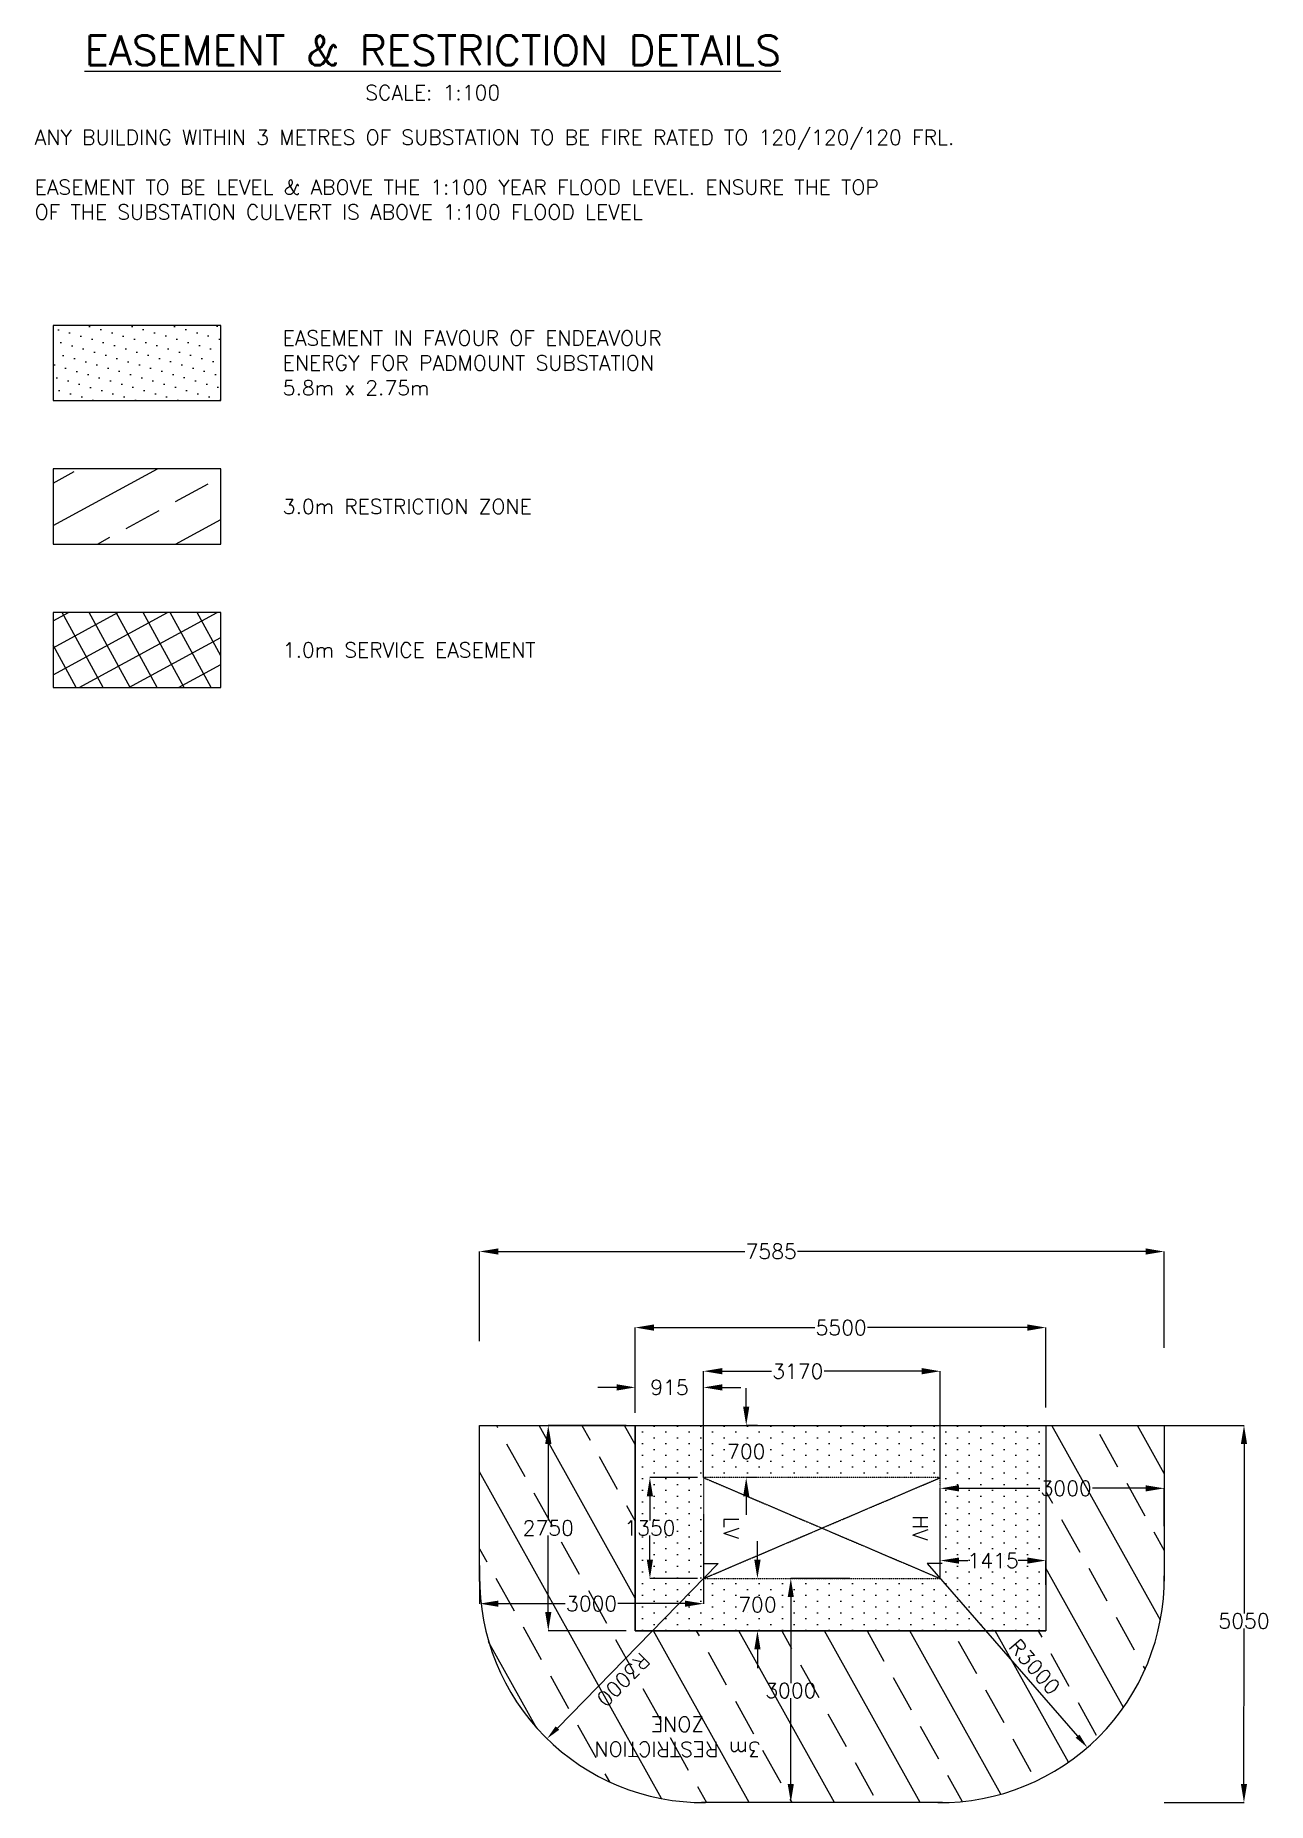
# Model space of a CAD drawing. Header units: metres. Extents: x 15383 to 530218, y 6156255 to 6759712.
# Drawn here: x 15383 to 31888, y 6599787 to 6623447 of the extents above; entities that cross this region are included whole.
import ezdxf

# ---------------------------------------------------------------- set-up
doc = ezdxf.new("R2010")
doc.units = ezdxf.units.M
doc.linetypes.add('HIDDEN2', pattern=[0.1875, 0.125, -0.0625])
doc.layers.add('_User Miscellaneous1', color=7, linetype='Continuous')
doc.styles.add('ROMANS', font='romans.shx', dxfattribs={"height": 200})
doc.styles.get("Standard").update_dxf_attribs({"font": 'arial.ttf'})
doc.dimstyles.new('100', dxfattribs={"dimtxt": 200, "dimasz": 2500, "dimexe": 0.18, "dimexo": 0.0625, "dimgap": 0.09, "dimtad": 0, "dimtih": 1, "dimtoh": 1, "dimdec": 0, "dimzin": 0, "dimdsep": 46, "dimtxsty": 'ROMANS', "dimcen": 0.09, "dimclrt": 256, "dimadec": 0, "dimazin": 0, "dimtfac": 1, "dimtdec": 0, "dimtofl": 0, "dimtmove": 0, "dimatfit": 0, "dimfxl": 1, "dimtolj": 1, "dimtzin": 0, "dimarcsym": 0})
doc.dimstyles.get("Standard").update_dxf_attribs({"dimtxt": 0.18, "dimasz": 0.18, "dimexe": 0.18, "dimexo": 0.0625, "dimgap": 0.09, "dimtad": 0, "dimtih": 1, "dimtoh": 1, "dimdec": 4, "dimzin": 0, "dimdsep": 46, "dimtxsty": 'Standard', "dimcen": 0.09, "dimadec": 0, "dimazin": 0, "dimtfac": 1, "dimtdec": 4, "dimtofl": 0, "dimtmove": 0, "dimatfit": 3, "dimfxl": 1, "dimtolj": 1, "dimtzin": 0, "dimarcsym": 0})

msp = doc.modelspace()

# ---------------------------------------------------------------- texts
at = {"layer": '_User Miscellaneous1', "style": 'ROMANS'}
for s, insert, char_height, width, attachment_point in [('{\\LEASEMENT & RESTRICTION DETAILS\\P\\H0.5x;\\lSCALE: 1:100}', (20704.91974, 6623013.17507, 300), 400, 11169.987753, 5), ('ANY BUILDING WITHIN 3 METRES OF SUBSTATION TO BE FIRE RATED TO 120/120/120 FRL.\\P\\PEASEMENT TO BE LEVEL & ABOVE THE 1:100 YEAR FLOOD LEVEL. ENSURE THE TOP OF THE SUBSTATION CULVERT IS ABOVE 1:100 FLOOD LEVEL', (15374.06982, 6622181.27894), 200, 12318.3773, 1), ('EASEMENT IN FAVOUR OF ENDEAVOUR ENERGY FOR PADMOUNT SUBSTATION\\P5.8m x 2.75m', (18696.06833, 6619061.09432, 300), 200, 5814.1010362, 4), ('3.0m RESTRICTION ZONE', (18696.06833, 6617139.41335, 300), 200, 5814.1010362, 4), ('1.0m SERVICE EASEMENT', (18696.06833, 6615217.73238, 300), 200, 5814.1010362, 4)]:
    msp.add_mtext(s, dxfattribs=dict(at, insert=insert, char_height=char_height, width=width, attachment_point=attachment_point))
at = {"layer": '_User Miscellaneous1', "char_height": 200, "style": 'ROMANS'}
for s, insert, width, attachment_point, rotation in [('LV', (24803.02163, 6603463.04211), 793.327, 2, 269.997944591), ('HV', (27135.8332, 6603462.94335), 793.3269719, 8, 269.997944591), ('R3000', (28766.70843, 6601605.40911), 2674.6659145, 5, 310.983805034), ('R3000', (23256.59099, 6601432.08581), 2674.6659145, 5, 225.638126177), ('3m RESTRICTION ZONE', (23985.97556, 6600669.3312), 2674.6659145, 5, 179.997944591)]:
    msp.add_mtext(s, dxfattribs=dict(at, insert=insert, width=width, attachment_point=attachment_point, rotation=rotation))

# ---------------------------------------------------------------- blocks, each defined once
blk = doc.blocks.new('*D157')
at = {"layer": '_User Miscellaneous1', "color": 0, "lineweight": -2, "transparency": 16777216}
for p, q in [((30406, 6604838), (31571, 6604838)), ((31571, 6604588), (31571, 6602319)), ((31570, 6600038), (31571, 6602119)), ((30502, 6599788), (31571, 6599788))]:
    blk.add_line(p, q, dxfattribs=at)
at = {"layer": '_User Miscellaneous1', "color": 0, "lineweight": 0, "transparency": 16777216}
for points in [[(31529, 6604588), (31612, 6604588), (31571, 6604838)], [(31529, 6600038), (31612, 6600038), (31570, 6599788)]]:
    blk.add_solid(points, dxfattribs=at)
at = {"layer": '_User Miscellaneous1', "transparency": 16777216, "insert": (31571, 6602219), "char_height": 200, "attachment_point": 5, "style": 'ROMANS'}
blk.add_mtext('\\A1;5050', dxfattribs=at)
blk = doc.blocks.new('*D158')
at = {"layer": '_User Miscellaneous1', "color": 0, "lineweight": -2, "transparency": 16777216}
for p, q in [((26293, 6602788), (25501, 6602788)), ((25501, 6602538), (25501, 6601388)), ((25501, 6600038), (25501, 6601188)), ((25501, 6599788), (25501, 6599788))]:
    blk.add_line(p, q, dxfattribs=at)
at = {"layer": '_User Miscellaneous1', "color": 0, "lineweight": 0, "transparency": 16777216}
for points in [[(25459, 6602538), (25542, 6602538), (25501, 6602788)], [(25459, 6600038), (25542, 6600038), (25501, 6599788)]]:
    blk.add_solid(points, dxfattribs=at)
at = {"layer": '_User Miscellaneous1', "transparency": 16777216, "insert": (25501, 6601288), "char_height": 200, "attachment_point": 5, "style": 'ROMANS'}
blk.add_mtext('\\A1;3000', dxfattribs=at)
blk = doc.blocks.new('*D159')
at = {"layer": '_User Miscellaneous1', "color": 0, "lineweight": -2, "transparency": 16777216}
for p, q in [((24333, 6604138), (24333, 6605563)), ((24583, 6605563), (25241, 6605563)), ((27253, 6605563), (25946, 6605563)), ((27503, 6604138), (27503, 6605563))]:
    blk.add_line(p, q, dxfattribs=at)
at = {"layer": '_User Miscellaneous1', "color": 0, "lineweight": 0, "transparency": 16777216}
for points in [[(24583, 6605605), (24583, 6605521), (24333, 6605563)], [(27253, 6605605), (27253, 6605521), (27503, 6605563)]]:
    blk.add_solid(points, dxfattribs=at)
at = {"layer": '_User Miscellaneous1', "transparency": 16777216, "insert": (25594, 6605563), "char_height": 200, "attachment_point": 5, "style": 'ROMANS'}
blk.add_mtext('\\A1;3170', dxfattribs=at)
blk = doc.blocks.new('*D160')
at = {"layer": '_User Miscellaneous1', "color": 0, "lineweight": -2, "transparency": 16777216}
for p, q in [((23298, 6604838), (22253, 6604838)), ((22253, 6604588), (22253, 6603563)), ((22253, 6602338), (22253, 6603363)), ((23298, 6602088), (22253, 6602088))]:
    blk.add_line(p, q, dxfattribs=at)
at = {"layer": '_User Miscellaneous1', "color": 0, "lineweight": 0, "transparency": 16777216}
for points in [[(22211, 6604588), (22295, 6604588), (22253, 6604838)], [(22211, 6602338), (22294, 6602338), (22253, 6602088)]]:
    blk.add_solid(points, dxfattribs=at)
at = {"layer": '_User Miscellaneous1', "transparency": 16777216, "insert": (22253, 6603463), "char_height": 200, "attachment_point": 5, "style": 'ROMANS'}
blk.add_mtext('\\A1;2750', dxfattribs=at)
blk = doc.blocks.new('*D161')
at = {"layer": '_User Miscellaneous1', "color": 0, "lineweight": -2, "transparency": 16777216}
for p, q in [((23418, 6605077), (23418, 6606147)), ((23668, 6606147), (25823, 6606147)), ((28668, 6606147), (26528, 6606147)), ((28918, 6605076), (28918, 6606147))]:
    blk.add_line(p, q, dxfattribs=at)
at = {"layer": '_User Miscellaneous1', "color": 0, "lineweight": 0, "transparency": 16777216}
for points in [[(23668, 6606189), (23668, 6606105), (23418, 6606147)], [(28668, 6606189), (28668, 6606105), (28918, 6606147)]]:
    blk.add_solid(points, dxfattribs=at)
at = {"layer": '_User Miscellaneous1', "transparency": 16777216, "insert": (26176, 6606147), "char_height": 200, "attachment_point": 5, "style": 'ROMANS'}
blk.add_mtext('\\A1;5500', dxfattribs=at)
blk = doc.blocks.new('*D162')
at = {"layer": '_User Miscellaneous1', "color": 0, "lineweight": -2, "transparency": 16777216}
for p, q in [((24333, 6603659), (24333, 6602450)), ((21333, 6602964), (21333, 6602450)), ((21583, 6602451), (22480, 6602451)), ((24083, 6602451), (23185, 6602451))]:
    blk.add_line(p, q, dxfattribs=at)
at = {"layer": '_User Miscellaneous1', "color": 0, "lineweight": 0, "transparency": 16777216}
for points in [[(21583, 6602492), (21583, 6602409), (21333, 6602451)], [(24083, 6602492), (24083, 6602409), (24333, 6602451)]]:
    blk.add_solid(points, dxfattribs=at)
at = {"layer": '_User Miscellaneous1', "transparency": 16777216, "insert": (22833, 6602451), "char_height": 200, "attachment_point": 5, "style": 'ROMANS'}
blk.add_mtext('\\A1;3000', dxfattribs=at)
blk = doc.blocks.new('*D163')
at = {"layer": '_User Miscellaneous1', "color": 0, "lineweight": -2, "transparency": 16777216}
for p, q in [((24253, 6604138), (23614, 6604138)), ((23614, 6603888), (23614, 6603563)), ((23614, 6603038), (23614, 6603363)), ((24253, 6602788), (23613, 6602788))]:
    blk.add_line(p, q, dxfattribs=at)
at = {"layer": '_User Miscellaneous1', "color": 0, "lineweight": 0, "transparency": 16777216}
for points in [[(23572, 6603888), (23655, 6603888), (23614, 6604138)], [(23572, 6603038), (23655, 6603038), (23614, 6602788)]]:
    blk.add_solid(points, dxfattribs=at)
at = {"layer": '_User Miscellaneous1', "transparency": 16777216, "insert": (23614, 6603463), "char_height": 200, "attachment_point": 5, "style": 'ROMANS'}
blk.add_mtext('\\A1;1350', dxfattribs=at)
blk = doc.blocks.new('*D164')
at = {"layer": '_User Miscellaneous1', "color": 0, "lineweight": -2, "transparency": 16777216}
for p, q in [((21333, 6605963), (21333, 6607166)), ((21583, 6607166), (24885, 6607166)), ((30253, 6607165), (25590, 6607166)), ((30503, 6605876), (30503, 6607166))]:
    blk.add_line(p, q, dxfattribs=at)
at = {"layer": '_User Miscellaneous1', "color": 0, "lineweight": 0, "transparency": 16777216}
for points in [[(21583, 6607207), (21583, 6607124), (21333, 6607166)], [(30253, 6607207), (30253, 6607124), (30503, 6607165)]]:
    blk.add_solid(points, dxfattribs=at)
at = {"layer": '_User Miscellaneous1', "transparency": 16777216, "insert": (25238, 6607166), "char_height": 200, "attachment_point": 5, "style": 'ROMANS'}
blk.add_mtext('\\A1;7585', dxfattribs=at)
blk = doc.blocks.new('*D165')
at = {"layer": '_User Miscellaneous1', "color": 0, "lineweight": -2, "transparency": 16777216}
for p, q in [((27503, 6602788), (27503, 6603028)), ((27753, 6603028), (27872, 6603028)), ((28668, 6603028), (28548, 6603028)), ((28918, 6602701), (28918, 6603028))]:
    blk.add_line(p, q, dxfattribs=at)
at = {"layer": '_User Miscellaneous1', "color": 0, "lineweight": 0, "transparency": 16777216}
for points in [[(27753, 6603069), (27753, 6602986), (27503, 6603028)], [(28668, 6603069), (28668, 6602986), (28918, 6603028)]]:
    blk.add_solid(points, dxfattribs=at)
at = {"layer": '_User Miscellaneous1', "transparency": 16777216, "insert": (28210, 6603028), "char_height": 200, "attachment_point": 5, "style": 'ROMANS'}
blk.add_mtext('\\A1;1415', dxfattribs=at)
blk = doc.blocks.new('*D166')
at = {"layer": '_User Miscellaneous1', "color": 0, "lineweight": -2, "transparency": 16777216}
for p, q in [((23168, 6605346), (22918, 6605346)), ((23418, 6605004), (23418, 6605346)), ((24333, 6604976), (24333, 6605346)), ((24583, 6605346), (24833, 6605346))]:
    blk.add_line(p, q, dxfattribs=at)
at = {"layer": '_User Miscellaneous1', "color": 0, "lineweight": 0, "transparency": 16777216}
for points in [[(23168, 6605388), (23168, 6605304), (23418, 6605346)], [(24583, 6605388), (24583, 6605304), (24333, 6605346)]]:
    blk.add_solid(points, dxfattribs=at)
at = {"layer": '_User Miscellaneous1', "transparency": 16777216, "insert": (23875, 6605346), "char_height": 200, "attachment_point": 5, "style": 'ROMANS'}
blk.add_mtext('\\A1;915', dxfattribs=at)
blk = doc.blocks.new('*D167')
at = {"layer": '_User Miscellaneous1', "color": 0, "lineweight": -2, "transparency": 16777216}
for p, q in [((25054, 6603038), (25054, 6603288)), ((25054, 6602788), (25054, 6602788)), ((25054, 6602088), (25054, 6602088)), ((25054, 6601838), (25054, 6601588))]:
    blk.add_line(p, q, dxfattribs=at)
at = {"layer": '_User Miscellaneous1', "color": 0, "lineweight": 0, "transparency": 16777216}
for points in [[(25012, 6603038), (25096, 6603038), (25054, 6602788)], [(25012, 6601838), (25096, 6601838), (25054, 6602088)]]:
    blk.add_solid(points, dxfattribs=at)
at = {"layer": '_User Miscellaneous1', "transparency": 16777216, "insert": (25054, 6602438), "char_height": 200, "attachment_point": 5, "style": 'ROMANS'}
blk.add_mtext('\\A1;700', dxfattribs=at)
blk = doc.blocks.new('*D168')
at = {"layer": '_User Miscellaneous1', "color": 0, "lineweight": -2, "transparency": 16777216}
for p, q in [((24904, 6605088), (24904, 6605338)), ((25054, 6604838), (24904, 6604838)), ((25054, 6604138), (24904, 6604138)), ((24904, 6603888), (24904, 6603638))]:
    blk.add_line(p, q, dxfattribs=at)
at = {"layer": '_User Miscellaneous1', "color": 0, "lineweight": 0, "transparency": 16777216}
for points in [[(24862, 6605088), (24945, 6605088), (24904, 6604838)], [(24862, 6603888), (24945, 6603888), (24904, 6604138)]]:
    blk.add_solid(points, dxfattribs=at)
at = {"layer": '_User Miscellaneous1', "transparency": 16777216, "insert": (24904, 6604488), "char_height": 200, "attachment_point": 5, "style": 'ROMANS'}
blk.add_mtext('\\A1;700', dxfattribs=at)
blk = doc.blocks.new('*D169')
at = {"layer": '_User Miscellaneous1', "color": 0, "lineweight": -2, "transparency": 16777216}
for p, q in [((27503, 6602796), (27503, 6603995)), ((27753, 6603995), (28837, 6603995)), ((30252, 6603995), (29542, 6603995)), ((30502, 6603490), (30502, 6603995))]:
    blk.add_line(p, q, dxfattribs=at)
at = {"layer": '_User Miscellaneous1', "color": 0, "lineweight": 0, "transparency": 16777216}
for points in [[(27753, 6604037), (27753, 6603953), (27503, 6603995)], [(30252, 6604036), (30252, 6603953), (30502, 6603995)]]:
    blk.add_solid(points, dxfattribs=at)
at = {"layer": '_User Miscellaneous1', "transparency": 16777216, "insert": (29189, 6603995), "char_height": 200, "attachment_point": 5, "style": 'ROMANS'}
blk.add_mtext('\\A1;3000', dxfattribs=at)
blk = doc.blocks.new('*D170')
at = {"layer": '_User Miscellaneous1', "color": 0, "lineweight": -2, "transparency": 16777216}
for p, q in [((24529, 6602989), (22375, 6600786)), ((24329, 6602989), (24529, 6602989))]:
    blk.add_line(p, q, dxfattribs=at)
at = {"layer": '_User Miscellaneous1', "color": 0, "lineweight": 0, "transparency": 16777216}
blk.add_solid([(22351, 6600809), (22399, 6600763), (22235, 6600643)], dxfattribs=at)
at = {"layer": '_User Miscellaneous1', "color": 0, "lineweight": 0, "transparency": 16777216, "insert": (24328, 6602989), "char_height": 0.18, "attachment_point": 5}
blk.add_mtext('\\A1;R3000.1196', dxfattribs=at)
blk = doc.blocks.new('*D171')
at = {"layer": '_User Miscellaneous1', "color": 0, "lineweight": -2, "transparency": 16777216}
for p, q in [((27528, 6602988), (27328, 6602988)), ((27328, 6602988), (29342, 6600676))]:
    blk.add_line(p, q, dxfattribs=at)
at = {"layer": '_User Miscellaneous1', "color": 0, "lineweight": 0, "transparency": 16777216}
blk.add_solid([(29367, 6600698), (29317, 6600655), (29473, 6600526)], dxfattribs=at)
at = {"layer": '_User Miscellaneous1', "color": 0, "lineweight": 0, "transparency": 16777216, "insert": (27529, 6602988), "char_height": 0.18, "attachment_point": 5}
blk.add_mtext('\\A1;R3000.2054', dxfattribs=at)

# ---------------------------------------------------------------- dimensions: what is measured, and where the dimension line sits
at = {"layer": '_User Miscellaneous1'}
dim = msp.add_linear_dim(base=(30502.73307, 6607165.47061), p1=(21333.10996, 6605963.06318), p2=(30502.6868, 6605875.63388), angle=359.997944593, text='7585', dimstyle='100', override={"dimasz": 250}, dxfattribs=at)
dim.commit()
dim.dimension.update_dxf_attribs({"geometry": '*D164', "text_midpoint": (25237.57307, 6607165.65949), "dimtype": 160})
for base, p1, p2, angle, picture, middle in [((28917.65125, 6606146.95726), (23417.55035, 6605076.57167), (28917.61284, 6605076.37437), 359.997944593, '*D161', (26175.83841, 6606147.05562)), ((27502.6303, 6605562.97564), (24332.72425, 6604138.04959), (27502.57918, 6604137.93587), 359.997944593, '*D159', (25593.89605, 6605563.04412)), ((24332.76758, 6605346.12356), (23417.61024, 6605003.94442), (24332.75431, 6604976.15644), 359.997944593, '*D166', (23875.19505, 6605346.13998)), ((24903.77905, 6604138.0291), (25053.67683, 6604838.08622), (25054.15359, 6604138.02371), 269.997944593, '*D168', (24903.7916, 6604488.06035)), ((22252.89451, 6604838.0617), (23298.45172, 6602088.02419), (23298.55037, 6604838.02418), 269.997944593, '*D160', (22252.84518, 6603463.0617)), ((31570.4753, 6599787.78993), (30405.67253, 6604837.90239), (30502.42312, 6599787.82825), 269.997944593, '*D157', (31570.56253, 6602219.40042)), ((27502.57405, 6603994.93134), (30502.20236, 6603490.28072), (27502.53103, 6602795.76409), 359.997944593, '*D169', (29189.4931, 6603994.87083)), ((25054.08005, 6602087.9612), (25053.60328, 6602788.02372), (25054.08005, 6602087.9612), 269.997944593, '*D167', (25054.0926, 6602437.99246)), ((27502.53935, 6603027.6118), (28917.50563, 6602700.89209), (27502.53075, 6602787.93587), 359.997944593, '*D165', (28210.02835, 6603027.58642))]:
    dim = msp.add_linear_dim(base=base, p1=p1, p2=p2, angle=angle, dimstyle='100', override={"dimasz": 250}, dxfattribs=at)
    dim.commit()
    dim.dimension.update_dxf_attribs({"geometry": picture, "text_midpoint": middle, "dimtype": 160})
for base, p1, p2, angle, picture, middle in [((23613.71383, 6604138.07538), (24252.81047, 6602788.05245), (24252.8589, 6604138.05245), 269.997944593, '*D163', (23613.68962, 6603463.07538)), ((21332.9794, 6602450.67055), (24332.66915, 6603658.75825), (21332.99782, 6602964.24161), 359.997944593, '*D162', (22832.8026, 6602450.61674)), ((25500.63772, 6599787.94518), (26292.95328, 6602787.97926), (25500.63772, 6599787.94518), 269.997944593, '*D158', (25500.69153, 6601287.97643))]:
    dim = msp.add_linear_dim(base=base, p1=p1, p2=p2, angle=angle, dimstyle='100', override={"dimasz": 250}, dxfattribs=at)
    dim.commit()
    dim.dimension.update_dxf_attribs({"geometry": picture, "text_midpoint": middle})
at = {"layer": '_User Miscellaneous1', "lineweight": 0}
for center, mpoint, picture, middle in [((24332.82256, 6602787.98708), (22235.25263, 6600643.01205), '*D170', (24328.34634, 6602988.70634)), ((27502.53075, 6602787.93587), (29473.07483, 6600525.59447), '*D171', (27528.97987, 6602988.05767))]:
    dim = msp.add_radius_dim(center=center, mpoint=mpoint, dimstyle='Standard', override={"dimasz": 200}, dxfattribs=at)
    dim.commit()
    dim.dimension.update_dxf_attribs({"geometry": picture, "text_midpoint": middle, "dimtype": 164})

# ---------------------------------------------------------------- hatches: boundary and pattern name
at = {"layer": '_User Miscellaneous1'}
h = msp.add_hatch(dxfattribs=at)
h.set_pattern_fill('DOTS', color=256, scale=2500, angle=344.116614408, style=0)
h.set_pattern_definition([(344.116614, (559067.52, 6840643.74), (117.904794, 128.90321), [0, -156.25])])
h.paths.add_polyline_path([(15620.01759, 6618558.24366), (17866.45643, 6618558.24366), (17866.45643, 6619563.94497), (15620.01759, 6619563.94497)])
h = msp.add_hatch(dxfattribs=at)
h.set_pattern_fill('ANSI33', color=256, scale=4000, angle=343.540450275, style=0)
h.set_pattern_definition([(28.54045, (1497542.2, 5727882.5), (-477.7791, 878.48), []), (28.54045, (1498220.4, 5727682.2), (-477.7791, 878.48), [500, -250])])
h.paths.add_polyline_path([(15620.01759, 6616636.56269), (17866.45643, 6616636.56269), (17866.45643, 6617642.264), (15620.01759, 6617642.264)])
h = msp.add_hatch(dxfattribs=at)
h.set_pattern_fill('ANSI37', color=256, scale=100, angle=343.54045, style=0)
h.paths.add_polyline_path([(15620.01759, 6614714.88172), (17866.45643, 6614714.88172), (17866.45643, 6615720.58304), (15620.01759, 6615720.58304)])
h = msp.add_hatch(dxfattribs=at)
h.set_pattern_fill('ANSI33', color=134, scale=4000, angle=254.116614408, style=0)
h.set_pattern_definition([(299.116614, (-492358.8, 4809630.9), (873.63116, 486.58873), []), (299.116614, (-492552.3, 4808950.8), (873.63116, 486.58873), [500, -250])])
h.paths.add_polyline_path([(28917.60429, 6604837.82261), (28917.60429, 6602088.01991), (23417.50564, 6602088.01991), (23417.50564, 6604837.82261)], flags=16)
edge = h.paths.add_edge_path()
edge.add_arc((27502.53075, 6602787.93587), 3000.20542, -89.383069267, -0.67253849)
edge.add_line((30502.52949, 6602752.72023), (30502.60429, 6604837.90179))
edge.add_line((30502.60429, 6604837.90179), (21332.99754, 6604837.95866))
edge.add_line((21332.99754, 6604837.95866), (21332.99754, 6602745.94699))
edge.add_arc((24332.82256, 6602787.98708), 3000.11958, 180.802900815, 269.488208947)
edge.add_line((24306.02453, 6599787.98718), (27534.83475, 6599787.90437))
h = msp.add_hatch(dxfattribs=at)
h.set_pattern_fill('DOTS', color=134, scale=2500, angle=90.002055409, style=0)
h.set_pattern_definition([(90.002055, (334153.19, 6244917.64), (-156.2528, 78.119395), [0, -156.25])])
h.paths.add_polyline_path([(23417.50564, 6602088.01991), (28917.50563, 6602087.82261), (28917.60429, 6604837.82261), (23417.60429, 6604838.01991)])
h.paths.add_polyline_path([(27502.53075, 6602787.93587), (27502.57918, 6604137.93587), (24332.72425, 6604138.04959), (24332.67582, 6602788.04959)], flags=16)

# ---------------------------------------------------------------- linework, layer by layer
for p, q in [((23417.60429, 6604838.01991), (23417.50564, 6602088.01991)), ((23417.60429, 6604838.01991), (28917.60429, 6604837.82261)), ((28917.60429, 6604837.82261), (28917.50563, 6602087.82261)), ((23417.50564, 6602088.01991), (28917.50563, 6602087.82261))]:
    msp.add_line(p, q, dxfattribs=at)
at = {"layer": '_User Miscellaneous1', "linetype": 'HIDDEN2'}
for p, q in [((24332.67581, 6602787.98709), (27502.57918, 6604137.93587)), ((24332.72425, 6604138.04959), (27502.53075, 6602787.93587))]:
    msp.add_line(p, q, dxfattribs=at)
at = {"layer": '_User Miscellaneous1', "elevation": 300}
for points in [[(15620.01759, 6618558.24366), (17866.45643, 6618558.24366), (17866.45643, 6619563.94497), (15620.01759, 6619563.94497)], [(15620.01759, 6616636.56269), (17866.45643, 6616636.56269), (17866.45643, 6617642.264), (15620.01759, 6617642.264)], [(15620.01759, 6614714.88172), (17866.45643, 6614714.88172), (17866.45643, 6615720.58304), (15620.01759, 6615720.58304)]]:
    msp.add_lwpolyline(points, close=True, dxfattribs=at)
at = {"layer": '_User Miscellaneous1', "ltscale": 0.5}
for points in [[(21332.94915, 6602749.55443), (21332.91503, 6604837.95866), (30502.60429, 6604837.90179), (30502.52949, 6602752.72024)], [(27534.83475, 6599787.90437), (24306.02453, 6599787.98718)]]:
    msp.add_lwpolyline(points, dxfattribs=at)
msp.add_lwpolyline([(28917.60429, 6604837.82261), (28917.60429, 6602088.01991), (23417.50564, 6602088.01991), (23417.50564, 6604837.82261)], close=True, dxfattribs=at)
at = {"layer": '_User Miscellaneous1', "linetype": 'HIDDEN2'}
msp.add_lwpolyline([(24332.67582, 6602788.04959), (27502.53075, 6602787.93587), (27502.57918, 6604137.93587), (24332.72425, 6604138.04959)], close=True, dxfattribs=at)
at = {"layer": '_User Miscellaneous1', "lineweight": 0}
for centre, radius, start, end in [((24332.82256, 6602787.98708), 3000.11958, 179.26787179, 270.50885178), ((27502.53075, 6602787.93587), 3000.20542, 269.380130045, 0.668427506)]:
    msp.add_arc(centre, radius, start, end, dxfattribs=at)

msp.set_redraw_order([(e.dxf.handle, doc.entitydb.next_handle()) for e in msp.query("TEXT MTEXT ATTDEF DIMENSION ARC_DIMENSION")])  # texts and dimensions are drawn at this point

doc.saveas('drawing.dxf')
